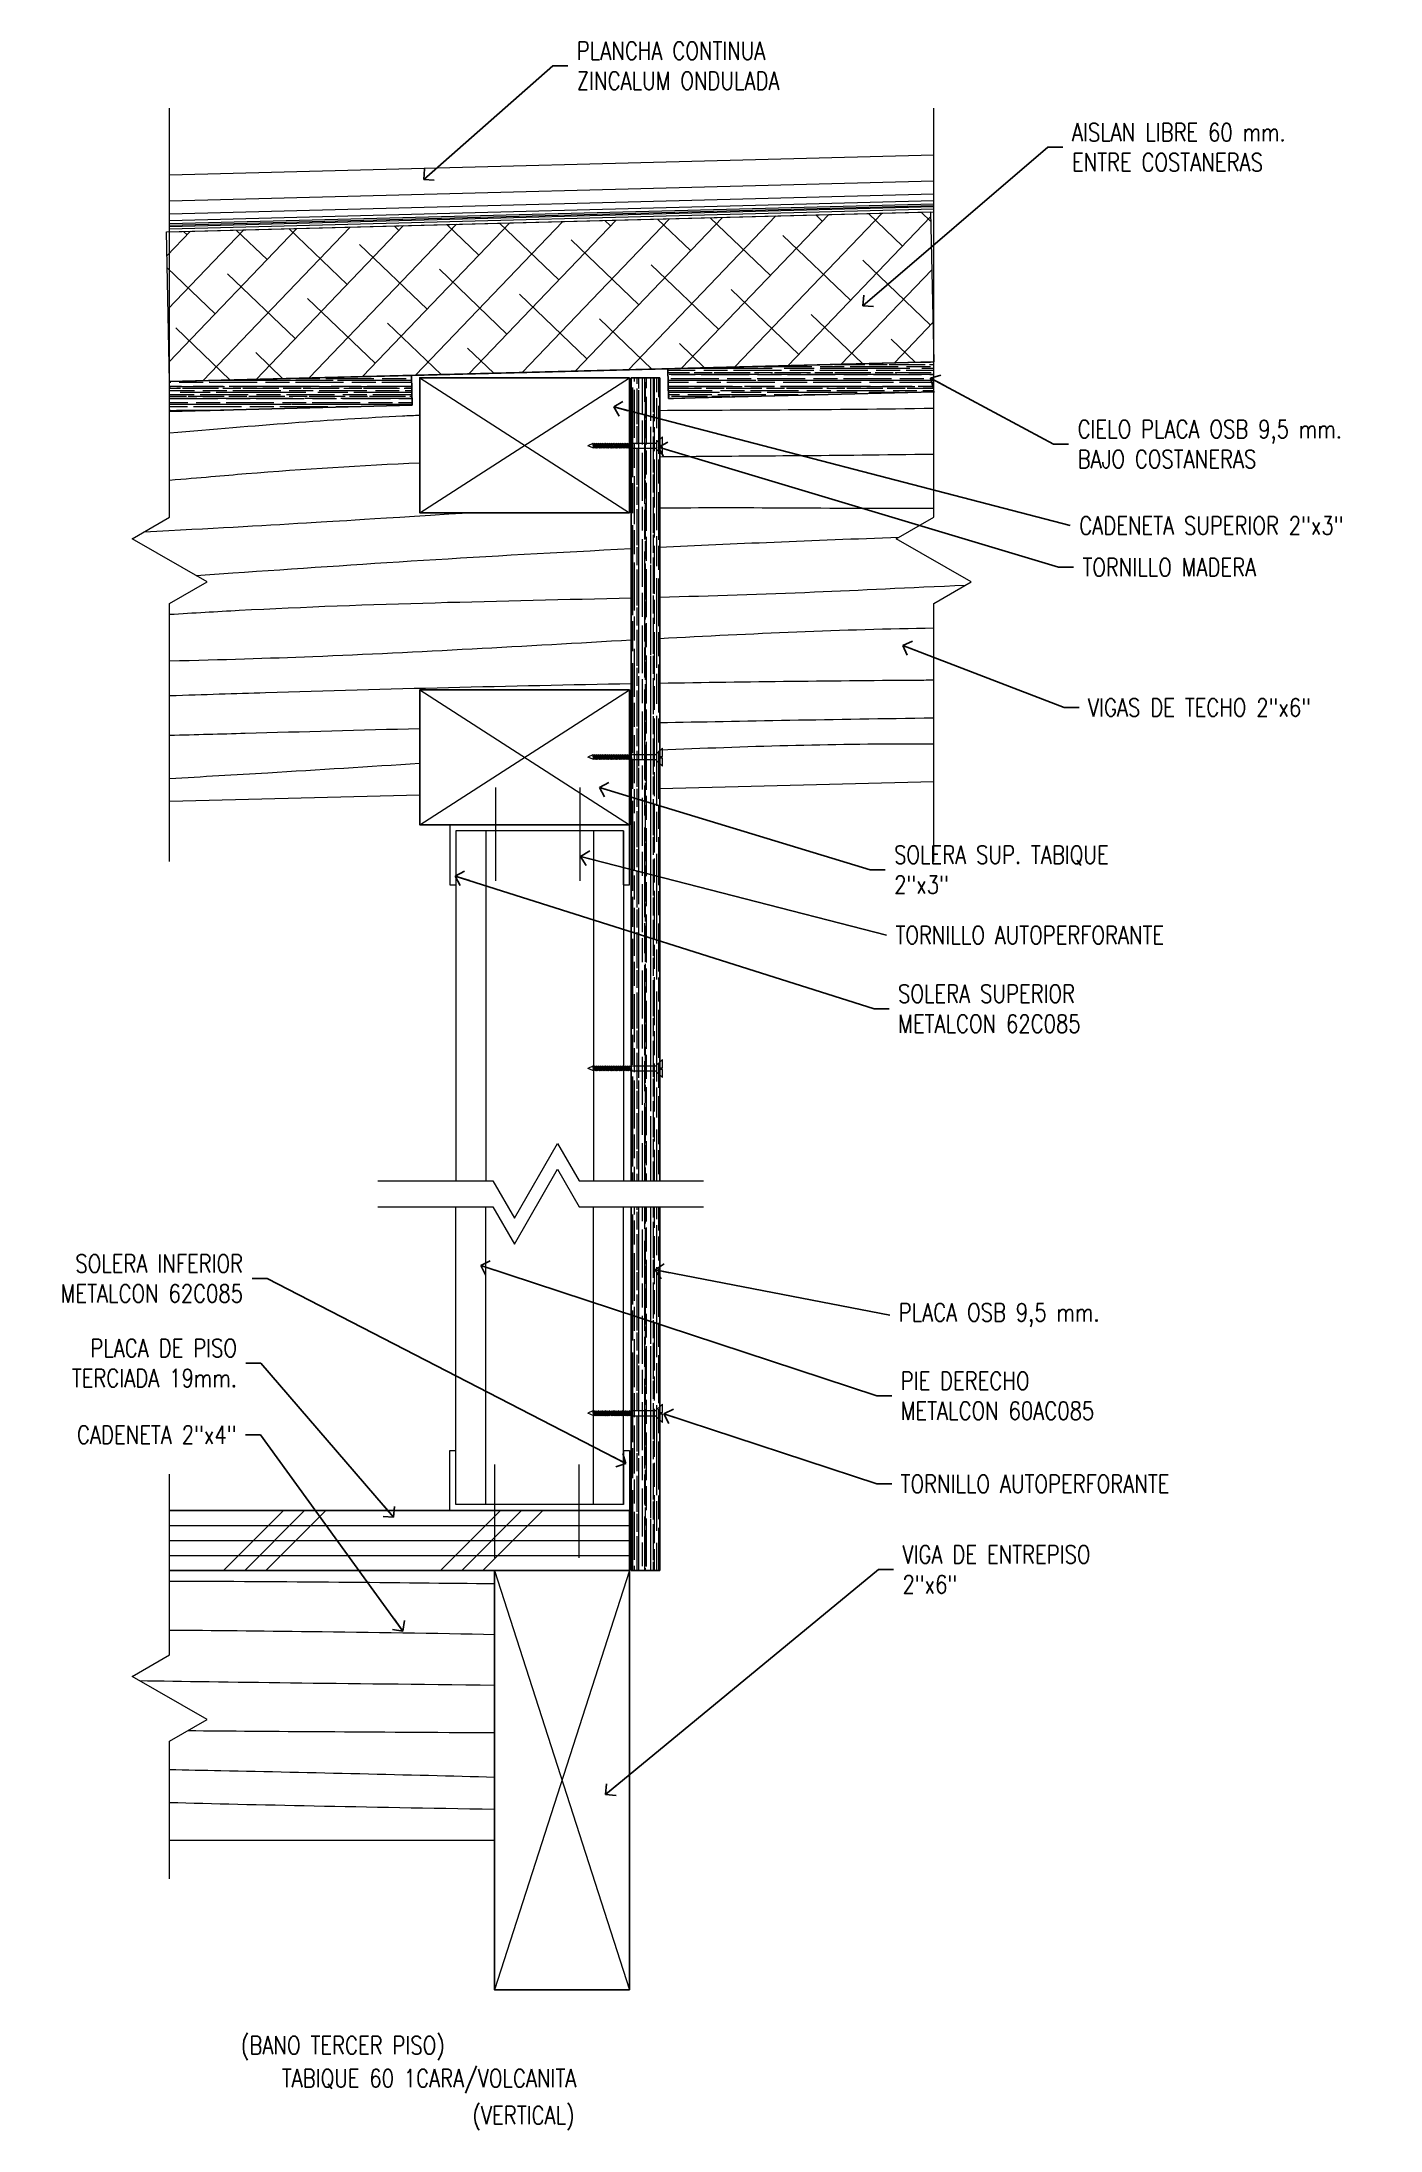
# Model space of a CAD drawing. Header units: metres. Extents: x -40 to 265, y 63 to 163.
# Drawn here: x -37.061 to -36.614, y 74.459 to 75.156 of the extents above; entities that cross this region are included whole.
import ezdxf

# ---------------------------------------------------------------- set-up
doc = ezdxf.new("R2010")
doc.units = ezdxf.units.M
doc.header["$LTSCALE"] = 5
doc.header["$MEASUREMENT"] = 0
doc.linetypes.add('CENTER', pattern=[2, 1.25, -0.25, 0.25, -0.25])
doc.layers.get('0').update_dxf_attribs({"color": 30})
for name, color, linetype, lineweight in [('A-ANNO-DIMS', 3, 'Continuous', 18), ('A-ANNO-SYMB', 3, 'Continuous', 18), ('A-ANNO-TEXT', 3, 'Continuous', 18), ('A-DETL-MBND', 3, 'Continuous', 18), ('A-DETL-MCUT', 4, 'Continuous', 25), ('A-DETL-PATT', 8, 'Continuous', 18)]:
    doc.layers.add(name, color=color, linetype=linetype, lineweight=lineweight)
doc.styles.add('E-ROMANS', font='romans.shx', dxfattribs={"width": 0.8})
doc.dimstyles.new('E-0001_ARW_18', dxfattribs={"dimscale": 0.001, "dimtxt": 1.8, "dimasz": 1.8, "dimexe": 0.9, "dimexo": 0.6, "dimgap": 0.9, "dimtad": 0, "dimdec": 0, "dimlfac": 1000, "dimzin": 0, "dimdsep": 46, "dimtxsty": 'E-ROMANS', "dimblk": 'OPEN90', "dimcen": 0.9, "dimclrd": 256, "dimclre": 256, "dimclrt": 256, "dimadec": 0, "dimazin": 0, "dimtfac": 1, "dimtdec": 0, "dimtmove": 1, "dimatfit": 3, "dimldrblk": 'OPEN90', "dimfxl": 1, "dimtfill": 1, "dimtolj": 1, "dimtzin": 0, "dimarcsym": 0})
pattern_1 = [(90, (0.5942899, 8.9333918), (-0.002, 0.0044), [0.03, -0.004, 0.01, -0.002]), (90, (0.59329, 8.9360518), (-0.00266, -0.002), [0.006, -0.00066, 0.012, -0.0015]), (90, (0.5925899, 8.9343918), (-0.00134, 0.0104), [0.016, -0.0028, 0.008, -0.002])]
pattern_2 = [(0, (0, 8.9333918), (0.0044, 0.002), [0.03, -0.004, 0.01, -0.002]), (0, (0.00266, 8.9343918), (-0.002, 0.00266), [0.006, -0.00066, 0.012, -0.0015]), (0, (0.001, 8.9350918), (0.0104, 0.00134), [0.016, -0.0028, 0.008, -0.002])]

msp = doc.modelspace()

# ---------------------------------------------------------------- texts
at = {"layer": 'A-ANNO-TEXT', "char_height": 0.006, "style": 'E-ROMANS'}
for s, insert, attachment_point in [('PLANCHA CONTINUA\\PZINCALUM ONDULADA', (-36.882374, 75.148334), 4), ('AISLAN LIBRE 60 mm.\\PENTRE COSTANERAS', (-36.717129, 75.121123), 4), ('CIELO PLACA OSB 9,5 mm.\\PBAJO COSTANERAS', (-36.715227, 75.022078), 4), ('CADENETA SUPERIOR 2"x3"', (-36.714674, 74.994899), 4), ('TORNILLO MADERA', (-36.713603, 74.98098), 4), ('VIGAS DE TECHO 2"x6"', (-36.711749, 74.93419), 4), ('SOLERA SUP. TABIQUE\\P2"x3"', (-36.776458, 74.880068), 4), ('TORNILLO AUTOPERFORANTE', (-36.776008, 74.858239), 4), ('SOLERA SUPERIOR \\PMETALCON 62C085', (-36.775129, 74.833666), 4), ('SOLERA INFERIOR\\PMETALCON 62C085', (-36.993792, 74.743637), 6), ('PLACA OSB 9,5 mm.', (-36.774935, 74.731425), 4), ('PLACA DE PISO\\PTERCIADA 19mm.', (-36.995819, 74.715434), 6), ('PIE DERECHO \\PMETALCON 60AC085', (-36.774279, 74.704505), 4), ('CADENETA 2"x4"', (-36.995943, 74.691509), 6), ('TORNILLO AUTOPERFORANTE', (-36.774279, 74.675105), 4), ('VIGA DE ENTREPISO\\P2"x6"', (-36.773675, 74.646556), 4), ('(BANO TERCER PISO)', (-36.926435, 74.48677), 6), ('TABIQUE 60 1CARA/VOLCANITA', (-36.882526, 74.475777), 6), ('(VERTICAL)', (-36.883093, 74.463425), 6)]:
    msp.add_mtext(s, dxfattribs=dict(at, insert=insert, attachment_point=attachment_point))

# ---------------------------------------------------------------- blocks, each defined once
blk = doc.blocks.new('_Open90')
at = {"color": 0, "linetype": 'ByBlock', "lineweight": -2}
for p, q in [((0, 0), (-1, 0)), ((-0.5, 0.5), (0, 0)), ((0, 0), (-0.5, -0.5))]:
    blk.add_line(p, q, dxfattribs=at)

# ---------------------------------------------------------------- hatches: boundary and pattern name
at = {"layer": 'A-DETL-PATT'}
h = msp.add_hatch(dxfattribs=at)
h.set_pattern_fill('ANSI38', color=256, scale=0.1, angle=1.213731, style=0)
h.set_pattern_definition([(46.21373, (0, 8.933392), (-0.009024076, 0.0086496273), []), (136.21373, (0, 8.933392), (-0.0266977793, 0.0082751786), [0.03125, -0.01875])])
h.paths.add_polyline_path([(-37.019372, 75.092916), (-36.764316, 75.099547), (-36.763257, 75.049558), (-37.018313, 75.042927)])
h = msp.add_hatch(dxfattribs=at)
h.set_pattern_fill('AR-RROOF', color=256, scale=0.002, style=0)
h.set_pattern_definition(pattern_2)
h.paths.add_polyline_path([(-37.018313, 75.042927), (-37.018313, 75.032924), (-36.937362, 75.035028), (-36.937622, 75.045025)])
h = msp.add_hatch(dxfattribs=at)
h.set_pattern_fill('AR-RROOF', color=256, scale=0.002, angle=90, style=0)
h.set_pattern_definition(pattern_1)
h.paths.add_polyline_path([(-36.864194, 74.776248), (-36.854694, 74.776248), (-36.854694, 75.044246), (-36.864194, 75.044246)])
h = msp.add_hatch(dxfattribs=at)
h.set_pattern_fill('AR-RROOF', color=256, scale=0.002, style=0)
h.set_pattern_definition(pattern_2)
h.paths.add_polyline_path([(-36.763257, 75.039555), (-36.763257, 75.049558), (-36.851999, 75.047251), (-36.851739, 75.037254)])
h = msp.add_hatch(dxfattribs=at)
h.set_pattern_fill('AR-RROOF', color=256, scale=0.002, angle=90, style=0)
h.set_pattern_definition(pattern_1)
h.paths.add_polyline_path([(-36.854694, 74.767607), (-36.864194, 74.767607), (-36.864194, 74.646242), (-36.854694, 74.646242)])

# ---------------------------------------------------------------- linework, layer by layer
at = {"layer": 'A-ANNO-DIMS'}
msp.add_lwpolyline([(-37.019372, 75.092916), (-36.764316, 75.099547), (-36.763257, 75.049558), (-37.018313, 75.042927)], close=True, dxfattribs=at)
at = {"layer": 'A-ANNO-SYMB'}
for p, q in [((-37.018313, 74.997732), (-37.018313, 75.134177)), ((-36.763257, 74.997732), (-36.763257, 75.134177)), ((-36.93481, 75.044198), (-36.86481, 74.999198)), ((-36.93481, 74.999198), (-36.86481, 75.044198)), ((-37.030813, 74.990515), (-37.018313, 74.997732)), ((-36.775757, 74.990515), (-36.763257, 74.997732)), ((-37.005813, 74.976081), (-37.030813, 74.990515)), ((-36.750757, 74.976081), (-36.775757, 74.990515)), ((-37.018313, 74.968864), (-37.005813, 74.976081)), ((-36.763257, 74.968864), (-36.750757, 74.976081)), ((-37.018313, 74.882777), (-37.018313, 74.968864)), ((-36.763257, 74.882777), (-36.763257, 74.968864)), ((-36.93481, 74.895047), (-36.86481, 74.940047)), ((-36.93481, 74.940047), (-36.86481, 74.895047)), ((-36.903231, 74.763748), (-36.888798, 74.788748)), ((-36.888798, 74.788748), (-36.881581, 74.776248)), ((-36.903231, 74.755107), (-36.888798, 74.780107)), ((-36.888798, 74.780107), (-36.881581, 74.767607)), ((-36.94878, 74.776248), (-36.910448, 74.776248)), ((-36.910448, 74.776248), (-36.903231, 74.763748)), ((-36.881581, 74.776248), (-36.840058, 74.776248)), ((-36.94878, 74.767607), (-36.910448, 74.767607)), ((-36.910448, 74.767607), (-36.903231, 74.755107)), ((-36.881581, 74.767607), (-36.840058, 74.767607)), ((-37.018313, 74.618091), (-37.018313, 74.678299)), ((-36.86481, 74.646242), (-36.90981, 74.506242)), ((-36.90981, 74.646242), (-36.86481, 74.506242)), ((-37.030813, 74.610874), (-37.018313, 74.618091)), ((-37.005813, 74.596441), (-37.030813, 74.610874)), ((-37.018313, 74.589224), (-37.005813, 74.596441)), ((-37.018313, 74.543279), (-37.018313, 74.589224))]:
    msp.add_line(p, q, dxfattribs=at)
at = {"layer": 'A-DETL-MBND'}
for p, q in [((-37.018313, 75.11195), (-36.763257, 75.118582)), ((-37.018313, 75.103264), (-36.763257, 75.109896)), ((-37.018386, 75.096748), (-36.763257, 75.103381)), ((-37.018358, 75.095663), (-36.763257, 75.102295)), ((-37.018344, 75.09512), (-36.763257, 75.101753)), ((-37.018334, 75.094744), (-36.763257, 75.101376)), ((-37.018313, 75.098921), (-36.763257, 75.105553)), ((-37.018313, 75.093944), (-36.763257, 75.100576)), ((-37.018313, 75.092944), (-36.763257, 75.099575)), ((-36.937622, 75.045025), (-36.851999, 75.047251)), ((-37.018313, 74.90288), (-36.93481, 74.905051)), ((-36.854694, 74.907134), (-36.763257, 74.909511)), ((-36.86481, 74.895047), (-36.92481, 74.895047)), ((-36.92481, 74.895047), (-36.92481, 74.875047)), ((-36.92281, 74.893047), (-36.92281, 74.776248)), ((-36.86681, 74.893047), (-36.92281, 74.893047)), ((-36.92281, 74.893047), (-36.92281, 74.875047)), ((-36.91281, 74.893047), (-36.91281, 74.776248)), ((-36.87681, 74.893047), (-36.87681, 74.776248)), ((-36.86681, 74.893047), (-36.86681, 74.776248)), ((-36.86681, 74.875047), (-36.86681, 74.893047)), ((-36.86481, 74.875047), (-36.86481, 74.895047)), ((-36.92481, 74.875047), (-36.92281, 74.875047)), ((-36.86681, 74.875047), (-36.86481, 74.875047)), ((-36.92281, 74.668242), (-36.92281, 74.767607)), ((-36.91281, 74.668242), (-36.91281, 74.767607)), ((-36.87681, 74.668242), (-36.87681, 74.767607)), ((-36.86681, 74.668242), (-36.86681, 74.767607)), ((-36.92481, 74.686242), (-36.92281, 74.686242)), ((-36.92481, 74.666242), (-36.92481, 74.686242)), ((-36.92281, 74.668242), (-36.92281, 74.686242)), ((-36.86681, 74.686242), (-36.86481, 74.686242)), ((-36.86681, 74.686242), (-36.86681, 74.668242)), ((-36.86481, 74.686242), (-36.86481, 74.666242)), ((-36.86681, 74.668242), (-36.92281, 74.668242)), ((-37.018313, 74.661242), (-36.86481, 74.661242)), ((-37.000323, 74.646242), (-36.980323, 74.666242)), ((-36.993252, 74.646242), (-36.973252, 74.666242)), ((-36.986181, 74.646242), (-36.966181, 74.666242)), ((-36.927874, 74.646242), (-36.907874, 74.666242)), ((-36.86481, 74.666242), (-36.92481, 74.666242)), ((-36.920803, 74.646242), (-36.900803, 74.666242)), ((-36.913732, 74.646242), (-36.893732, 74.666242)), ((-37.018313, 74.656242), (-36.86481, 74.656242)), ((-37.018313, 74.651242), (-36.86481, 74.651242)), ((-37.018313, 74.556242), (-36.90981, 74.556242))]:
    msp.add_line(p, q, dxfattribs=at)
at = {"layer": 'A-DETL-MBND', "linetype": 'CENTER'}
for p, q in [((-36.909419, 74.876322), (-36.909419, 74.907472)), ((-36.881278, 74.876322), (-36.881278, 74.907472)), ((-36.909849, 74.681581), (-36.909849, 74.650431)), ((-36.881708, 74.681581), (-36.881708, 74.650431))]:
    msp.add_line(p, q, dxfattribs=at)
at = {"layer": 'A-DETL-MBND'}
for points in [[(-36.863891, 75.020674), (-36.856108, 75.020674), (-36.85373, 75.018452), (-36.85373, 75.02121), (-36.854832, 75.02121), (-36.854832, 75.021775), (-36.85373, 75.021775), (-36.85373, 75.024533), (-36.856095, 75.022322), (-36.864276, 75.022322)], [(-36.877058, 75.022322), (-36.87873, 75.021492)], [(-36.876673, 75.020674), (-36.87873, 75.021492)], [(-36.876673, 75.020674), (-36.877058, 75.022322)], [(-36.876557, 75.021896), (-36.877058, 75.022322)], [(-36.876673, 75.020674), (-36.876369, 75.021089)], [(-36.875948, 75.021896), (-36.876449, 75.022322), (-36.876557, 75.021896)], [(-36.876369, 75.021089), (-36.876557, 75.021896)], [(-36.876064, 75.020674), (-36.876449, 75.022322)], [(-36.876064, 75.020674), (-36.876369, 75.021089)], [(-36.876064, 75.020674), (-36.87576, 75.021089)], [(-36.87534, 75.021896), (-36.875841, 75.022322), (-36.875948, 75.021896)], [(-36.87576, 75.021089), (-36.875948, 75.021896)], [(-36.875456, 75.020674), (-36.875841, 75.022322)], [(-36.875456, 75.020674), (-36.87576, 75.021089)], [(-36.875456, 75.020674), (-36.875151, 75.021089)], [(-36.874731, 75.021896), (-36.875232, 75.022322), (-36.87534, 75.021896)], [(-36.875151, 75.021089), (-36.87534, 75.021896)], [(-36.874847, 75.020674), (-36.875232, 75.022322)], [(-36.874847, 75.020674), (-36.875151, 75.021089)], [(-36.874847, 75.020674), (-36.874543, 75.021089)], [(-36.874122, 75.021896), (-36.874623, 75.022322), (-36.874731, 75.021896)], [(-36.874543, 75.021089), (-36.874731, 75.021896)], [(-36.874238, 75.020674), (-36.874623, 75.022322)], [(-36.874238, 75.020674), (-36.874543, 75.021089)], [(-36.874238, 75.020674), (-36.873934, 75.021089)], [(-36.873514, 75.021896), (-36.874015, 75.022322), (-36.874122, 75.021896)], [(-36.873934, 75.021089), (-36.874122, 75.021896)], [(-36.87363, 75.020674), (-36.874015, 75.022322)], [(-36.87363, 75.020674), (-36.873934, 75.021089)], [(-36.87363, 75.020674), (-36.873325, 75.021089)], [(-36.872905, 75.021896), (-36.873406, 75.022322), (-36.873514, 75.021896)], [(-36.873325, 75.021089), (-36.873514, 75.021896)], [(-36.872736, 75.021062), (-36.873021, 75.020674), (-36.873406, 75.022322)], [(-36.873021, 75.020674), (-36.873406, 75.022322)], [(-36.873021, 75.020674), (-36.873325, 75.021089)], [(-36.873021, 75.020674), (-36.873325, 75.021089)], [(-36.873021, 75.020674), (-36.872717, 75.021089)], [(-36.872296, 75.021896), (-36.872797, 75.022322), (-36.872905, 75.021896)], [(-36.872736, 75.02227), (-36.872797, 75.022322), (-36.872905, 75.021896)], [(-36.872736, 75.021173), (-36.872905, 75.021896)], [(-36.872717, 75.021089), (-36.872905, 75.021896)], [(-36.872412, 75.020674), (-36.872797, 75.022322)], [(-36.872797, 75.022322), (-36.872736, 75.02206)], [(-36.872412, 75.020674), (-36.872717, 75.021089)], [(-36.872412, 75.020674), (-36.872108, 75.021089)], [(-36.871688, 75.021896), (-36.872189, 75.022322), (-36.872296, 75.021896)], [(-36.872108, 75.021089), (-36.872296, 75.021896)], [(-36.871804, 75.020674), (-36.872189, 75.022322)], [(-36.871804, 75.020674), (-36.872108, 75.021089)], [(-36.871804, 75.020674), (-36.871499, 75.021089)], [(-36.871079, 75.021896), (-36.87158, 75.022322), (-36.871688, 75.021896)], [(-36.871499, 75.021089), (-36.871688, 75.021896)], [(-36.870971, 75.022322), (-36.870586, 75.020674), (-36.870891, 75.021089), (-36.871195, 75.020674), (-36.87158, 75.022322)], [(-36.871195, 75.020674), (-36.871499, 75.021089)], [(-36.87047, 75.021896), (-36.870971, 75.022322), (-36.871079, 75.021896)], [(-36.870891, 75.021089), (-36.871079, 75.021896)], [(-36.870586, 75.020674), (-36.870282, 75.021089)], [(-36.869862, 75.021896), (-36.870363, 75.022322), (-36.87047, 75.021896)], [(-36.870282, 75.021089), (-36.87047, 75.021896)], [(-36.869978, 75.020674), (-36.870363, 75.022322)], [(-36.869978, 75.020674), (-36.870282, 75.021089)], [(-36.869978, 75.020674), (-36.869673, 75.021089)], [(-36.869253, 75.021896), (-36.869754, 75.022322), (-36.869862, 75.021896)], [(-36.869673, 75.021089), (-36.869862, 75.021896)], [(-36.869369, 75.020674), (-36.869754, 75.022322)], [(-36.869369, 75.020674), (-36.869673, 75.021089)], [(-36.869369, 75.020674), (-36.869065, 75.021089)], [(-36.868644, 75.021896), (-36.869145, 75.022322), (-36.869253, 75.021896)], [(-36.869065, 75.021089), (-36.869253, 75.021896)], [(-36.86876, 75.020674), (-36.869145, 75.022322)], [(-36.86876, 75.020674), (-36.869065, 75.021089)], [(-36.86876, 75.020674), (-36.868456, 75.021089)], [(-36.868036, 75.021896), (-36.868537, 75.022322), (-36.868644, 75.021896)], [(-36.868456, 75.021089), (-36.868644, 75.021896)], [(-36.868152, 75.020674), (-36.868537, 75.022322)], [(-36.868152, 75.020674), (-36.868456, 75.021089)], [(-36.868152, 75.020674), (-36.867847, 75.021089)], [(-36.867427, 75.021896), (-36.867928, 75.022322), (-36.868036, 75.021896)], [(-36.867847, 75.021089), (-36.868036, 75.021896)], [(-36.867543, 75.020674), (-36.867928, 75.022322)], [(-36.867543, 75.020674), (-36.867847, 75.021089)], [(-36.867543, 75.020674), (-36.867239, 75.021089)], [(-36.866818, 75.021896), (-36.867319, 75.022322), (-36.867427, 75.021896)], [(-36.867239, 75.021089), (-36.867427, 75.021896)], [(-36.866934, 75.020674), (-36.867319, 75.022322)], [(-36.866934, 75.020674), (-36.867239, 75.021089)], [(-36.866934, 75.020674), (-36.86663, 75.021089)], [(-36.86621, 75.021896), (-36.866711, 75.022322), (-36.866818, 75.021896)], [(-36.86663, 75.021089), (-36.866818, 75.021896)], [(-36.866326, 75.020674), (-36.866711, 75.022322)], [(-36.866326, 75.020674), (-36.86663, 75.021089)], [(-36.866326, 75.020674), (-36.866021, 75.021089)], [(-36.865601, 75.021896), (-36.866102, 75.022322), (-36.86621, 75.021896)], [(-36.866021, 75.021089), (-36.86621, 75.021896)], [(-36.865717, 75.020674), (-36.866102, 75.022322)], [(-36.865717, 75.020674), (-36.866021, 75.021089)], [(-36.865717, 75.020674), (-36.865413, 75.021089)], [(-36.864993, 75.021896), (-36.865493, 75.022322), (-36.865601, 75.021896)], [(-36.865413, 75.021089), (-36.865601, 75.021896)], [(-36.865108, 75.020674), (-36.865493, 75.022322)], [(-36.865108, 75.020674), (-36.865413, 75.021089)], [(-36.865108, 75.020674), (-36.864804, 75.021089)], [(-36.864384, 75.021896), (-36.864885, 75.022322), (-36.864993, 75.021896)], [(-36.864804, 75.021089), (-36.864993, 75.021896)], [(-36.864276, 75.022322), (-36.864384, 75.021896), (-36.864195, 75.021089), (-36.8645, 75.020674), (-36.864885, 75.022322)], [(-36.8645, 75.020674), (-36.864804, 75.021089)], [(-36.863891, 75.020674), (-36.864276, 75.022322)], [(-36.863891, 75.020674), (-36.864195, 75.021089)], [(-36.877058, 74.918429), (-36.87873, 74.9176)], [(-36.876673, 74.916782), (-36.877058, 74.918429)], [(-36.876557, 74.918003), (-36.877058, 74.918429)], [(-36.875948, 74.918003), (-36.876449, 74.918429), (-36.876557, 74.918003)], [(-36.876369, 74.917196), (-36.876557, 74.918003)], [(-36.876064, 74.916782), (-36.876449, 74.918429)], [(-36.87534, 74.918003), (-36.875841, 74.918429), (-36.875948, 74.918003)], [(-36.87576, 74.917196), (-36.875948, 74.918003)], [(-36.875456, 74.916782), (-36.875841, 74.918429)], [(-36.874731, 74.918003), (-36.875232, 74.918429), (-36.87534, 74.918003)], [(-36.875151, 74.917196), (-36.87534, 74.918003)], [(-36.874847, 74.916782), (-36.875232, 74.918429)], [(-36.874122, 74.918003), (-36.874623, 74.918429), (-36.874731, 74.918003)], [(-36.874543, 74.917196), (-36.874731, 74.918003)], [(-36.874238, 74.916782), (-36.874623, 74.918429)], [(-36.873514, 74.918003), (-36.874015, 74.918429), (-36.874122, 74.918003)], [(-36.873934, 74.917196), (-36.874122, 74.918003)], [(-36.87363, 74.916782), (-36.874015, 74.918429)], [(-36.872905, 74.918003), (-36.873406, 74.918429), (-36.873514, 74.918003)], [(-36.873325, 74.917196), (-36.873514, 74.918003)], [(-36.872736, 74.91717), (-36.873021, 74.916782), (-36.873406, 74.918429)], [(-36.873021, 74.916782), (-36.873406, 74.918429)], [(-36.872296, 74.918003), (-36.872797, 74.918429), (-36.872905, 74.918003)], [(-36.872736, 74.918377), (-36.872797, 74.918429), (-36.872905, 74.918003)], [(-36.872736, 74.91728), (-36.872905, 74.918003)], [(-36.872717, 74.917196), (-36.872905, 74.918003)], [(-36.872412, 74.916782), (-36.872797, 74.918429)], [(-36.872797, 74.918429), (-36.872736, 74.918168)], [(-36.871688, 74.918003), (-36.872189, 74.918429), (-36.872296, 74.918003)], [(-36.872108, 74.917196), (-36.872296, 74.918003)], [(-36.871804, 74.916782), (-36.872189, 74.918429)], [(-36.871079, 74.918003), (-36.87158, 74.918429), (-36.871688, 74.918003)], [(-36.871499, 74.917196), (-36.871688, 74.918003)], [(-36.870971, 74.918429), (-36.870586, 74.916782), (-36.870891, 74.917196), (-36.871195, 74.916782), (-36.87158, 74.918429)], [(-36.87047, 74.918003), (-36.870971, 74.918429), (-36.871079, 74.918003)], [(-36.870891, 74.917196), (-36.871079, 74.918003)], [(-36.869862, 74.918003), (-36.870363, 74.918429), (-36.87047, 74.918003)], [(-36.870282, 74.917196), (-36.87047, 74.918003)], [(-36.869978, 74.916782), (-36.870363, 74.918429)], [(-36.869253, 74.918003), (-36.869754, 74.918429), (-36.869862, 74.918003)], [(-36.869673, 74.917196), (-36.869862, 74.918003)], [(-36.869369, 74.916782), (-36.869754, 74.918429)], [(-36.868644, 74.918003), (-36.869145, 74.918429), (-36.869253, 74.918003)], [(-36.869065, 74.917196), (-36.869253, 74.918003)], [(-36.86876, 74.916782), (-36.869145, 74.918429)], [(-36.868036, 74.918003), (-36.868537, 74.918429), (-36.868644, 74.918003)], [(-36.868456, 74.917196), (-36.868644, 74.918003)], [(-36.868152, 74.916782), (-36.868537, 74.918429)], [(-36.867427, 74.918003), (-36.867928, 74.918429), (-36.868036, 74.918003)], [(-36.867847, 74.917196), (-36.868036, 74.918003)], [(-36.867543, 74.916782), (-36.867928, 74.918429)], [(-36.866818, 74.918003), (-36.867319, 74.918429), (-36.867427, 74.918003)], [(-36.867239, 74.917196), (-36.867427, 74.918003)], [(-36.866934, 74.916782), (-36.867319, 74.918429)], [(-36.86621, 74.918003), (-36.866711, 74.918429), (-36.866818, 74.918003)], [(-36.86663, 74.917196), (-36.866818, 74.918003)], [(-36.866326, 74.916782), (-36.866711, 74.918429)], [(-36.865601, 74.918003), (-36.866102, 74.918429), (-36.86621, 74.918003)], [(-36.866021, 74.917196), (-36.86621, 74.918003)], [(-36.865717, 74.916782), (-36.866102, 74.918429)], [(-36.864993, 74.918003), (-36.865493, 74.918429), (-36.865601, 74.918003)], [(-36.865413, 74.917196), (-36.865601, 74.918003)], [(-36.865108, 74.916782), (-36.865493, 74.918429)], [(-36.864384, 74.918003), (-36.864885, 74.918429), (-36.864993, 74.918003)], [(-36.864804, 74.917196), (-36.864993, 74.918003)], [(-36.864276, 74.918429), (-36.864384, 74.918003), (-36.864195, 74.917196), (-36.8645, 74.916782), (-36.864885, 74.918429)], [(-36.863891, 74.916782), (-36.856108, 74.916782), (-36.85373, 74.914559), (-36.85373, 74.917317), (-36.854832, 74.917317), (-36.854832, 74.917882), (-36.85373, 74.917882), (-36.85373, 74.92064), (-36.856095, 74.918429), (-36.864276, 74.918429)], [(-36.863891, 74.916782), (-36.864276, 74.918429)], [(-36.876673, 74.916782), (-36.87873, 74.9176)], [(-36.876673, 74.916782), (-36.876369, 74.917196)], [(-36.876064, 74.916782), (-36.876369, 74.917196)], [(-36.876064, 74.916782), (-36.87576, 74.917196)], [(-36.875456, 74.916782), (-36.87576, 74.917196)], [(-36.875456, 74.916782), (-36.875151, 74.917196)], [(-36.874847, 74.916782), (-36.875151, 74.917196)], [(-36.874847, 74.916782), (-36.874543, 74.917196)], [(-36.874238, 74.916782), (-36.874543, 74.917196)], [(-36.874238, 74.916782), (-36.873934, 74.917196)], [(-36.87363, 74.916782), (-36.873934, 74.917196)], [(-36.87363, 74.916782), (-36.873325, 74.917196)], [(-36.873021, 74.916782), (-36.873325, 74.917196)], [(-36.873021, 74.916782), (-36.873325, 74.917196)], [(-36.873021, 74.916782), (-36.872717, 74.917196)], [(-36.872412, 74.916782), (-36.872717, 74.917196)], [(-36.872412, 74.916782), (-36.872108, 74.917196)], [(-36.871804, 74.916782), (-36.872108, 74.917196)], [(-36.871804, 74.916782), (-36.871499, 74.917196)], [(-36.871195, 74.916782), (-36.871499, 74.917196)], [(-36.870586, 74.916782), (-36.870282, 74.917196)], [(-36.869978, 74.916782), (-36.870282, 74.917196)], [(-36.869978, 74.916782), (-36.869673, 74.917196)], [(-36.869369, 74.916782), (-36.869673, 74.917196)], [(-36.869369, 74.916782), (-36.869065, 74.917196)], [(-36.86876, 74.916782), (-36.869065, 74.917196)], [(-36.86876, 74.916782), (-36.868456, 74.917196)], [(-36.868152, 74.916782), (-36.868456, 74.917196)], [(-36.868152, 74.916782), (-36.867847, 74.917196)], [(-36.867543, 74.916782), (-36.867847, 74.917196)], [(-36.867543, 74.916782), (-36.867239, 74.917196)], [(-36.866934, 74.916782), (-36.867239, 74.917196)], [(-36.866934, 74.916782), (-36.86663, 74.917196)], [(-36.866326, 74.916782), (-36.86663, 74.917196)], [(-36.866326, 74.916782), (-36.866021, 74.917196)], [(-36.865717, 74.916782), (-36.866021, 74.917196)], [(-36.865717, 74.916782), (-36.865413, 74.917196)], [(-36.865108, 74.916782), (-36.865413, 74.917196)], [(-36.865108, 74.916782), (-36.864804, 74.917196)], [(-36.8645, 74.916782), (-36.864804, 74.917196)], [(-36.863891, 74.916782), (-36.864195, 74.917196)], [(-36.877058, 74.814537), (-36.87873, 74.813707)], [(-36.876673, 74.812889), (-36.87873, 74.813707)], [(-36.876673, 74.812889), (-36.877058, 74.814537)], [(-36.876557, 74.81411), (-36.877058, 74.814537)], [(-36.876673, 74.812889), (-36.876369, 74.813304)], [(-36.875948, 74.81411), (-36.876449, 74.814537), (-36.876557, 74.81411)], [(-36.876369, 74.813304), (-36.876557, 74.81411)], [(-36.876064, 74.812889), (-36.876449, 74.814537)], [(-36.876064, 74.812889), (-36.876369, 74.813304)], [(-36.876064, 74.812889), (-36.87576, 74.813304)], [(-36.87534, 74.81411), (-36.875841, 74.814537), (-36.875948, 74.81411)], [(-36.87576, 74.813304), (-36.875948, 74.81411)], [(-36.875456, 74.812889), (-36.875841, 74.814537)], [(-36.875456, 74.812889), (-36.87576, 74.813304)], [(-36.875456, 74.812889), (-36.875151, 74.813304)], [(-36.874731, 74.81411), (-36.875232, 74.814537), (-36.87534, 74.81411)], [(-36.875151, 74.813304), (-36.87534, 74.81411)], [(-36.874847, 74.812889), (-36.875232, 74.814537)], [(-36.874847, 74.812889), (-36.875151, 74.813304)], [(-36.874847, 74.812889), (-36.874543, 74.813304)], [(-36.874122, 74.81411), (-36.874623, 74.814537), (-36.874731, 74.81411)], [(-36.874543, 74.813304), (-36.874731, 74.81411)], [(-36.874238, 74.812889), (-36.874623, 74.814537)], [(-36.874238, 74.812889), (-36.874543, 74.813304)], [(-36.874238, 74.812889), (-36.873934, 74.813304)], [(-36.873514, 74.81411), (-36.874015, 74.814537), (-36.874122, 74.81411)], [(-36.873934, 74.813304), (-36.874122, 74.81411)], [(-36.87363, 74.812889), (-36.874015, 74.814537)], [(-36.87363, 74.812889), (-36.873934, 74.813304)], [(-36.87363, 74.812889), (-36.873325, 74.813304)], [(-36.872905, 74.81411), (-36.873406, 74.814537), (-36.873514, 74.81411)], [(-36.873325, 74.813304), (-36.873514, 74.81411)], [(-36.872736, 74.813277), (-36.873021, 74.812889), (-36.873406, 74.814537)], [(-36.873021, 74.812889), (-36.873406, 74.814537)], [(-36.873021, 74.812889), (-36.873325, 74.813304)], [(-36.873021, 74.812889), (-36.873325, 74.813304)], [(-36.873021, 74.812889), (-36.872717, 74.813304)], [(-36.872296, 74.81411), (-36.872797, 74.814537), (-36.872905, 74.81411)], [(-36.872736, 74.814485), (-36.872797, 74.814537), (-36.872905, 74.81411)], [(-36.872736, 74.813388), (-36.872905, 74.81411)], [(-36.872717, 74.813304), (-36.872905, 74.81411)], [(-36.872412, 74.812889), (-36.872797, 74.814537)], [(-36.872797, 74.814537), (-36.872736, 74.814275)], [(-36.872412, 74.812889), (-36.872717, 74.813304)], [(-36.872412, 74.812889), (-36.872108, 74.813304)], [(-36.871688, 74.81411), (-36.872189, 74.814537), (-36.872296, 74.81411)], [(-36.872108, 74.813304), (-36.872296, 74.81411)], [(-36.871804, 74.812889), (-36.872189, 74.814537)], [(-36.871804, 74.812889), (-36.872108, 74.813304)], [(-36.871804, 74.812889), (-36.871499, 74.813304)], [(-36.871079, 74.81411), (-36.87158, 74.814537), (-36.871688, 74.81411)], [(-36.871499, 74.813304), (-36.871688, 74.81411)], [(-36.870971, 74.814537), (-36.870586, 74.812889), (-36.870891, 74.813304), (-36.871195, 74.812889), (-36.87158, 74.814537)], [(-36.871195, 74.812889), (-36.871499, 74.813304)], [(-36.87047, 74.81411), (-36.870971, 74.814537), (-36.871079, 74.81411)], [(-36.870891, 74.813304), (-36.871079, 74.81411)], [(-36.870586, 74.812889), (-36.870282, 74.813304)], [(-36.869862, 74.81411), (-36.870363, 74.814537), (-36.87047, 74.81411)], [(-36.870282, 74.813304), (-36.87047, 74.81411)], [(-36.869978, 74.812889), (-36.870363, 74.814537)], [(-36.869978, 74.812889), (-36.870282, 74.813304)], [(-36.869978, 74.812889), (-36.869673, 74.813304)], [(-36.869253, 74.81411), (-36.869754, 74.814537), (-36.869862, 74.81411)], [(-36.869673, 74.813304), (-36.869862, 74.81411)], [(-36.869369, 74.812889), (-36.869754, 74.814537)], [(-36.869369, 74.812889), (-36.869673, 74.813304)], [(-36.869369, 74.812889), (-36.869065, 74.813304)], [(-36.868644, 74.81411), (-36.869145, 74.814537), (-36.869253, 74.81411)], [(-36.869065, 74.813304), (-36.869253, 74.81411)], [(-36.86876, 74.812889), (-36.869145, 74.814537)], [(-36.86876, 74.812889), (-36.869065, 74.813304)], [(-36.86876, 74.812889), (-36.868456, 74.813304)], [(-36.868036, 74.81411), (-36.868537, 74.814537), (-36.868644, 74.81411)], [(-36.868456, 74.813304), (-36.868644, 74.81411)], [(-36.868152, 74.812889), (-36.868537, 74.814537)], [(-36.868152, 74.812889), (-36.868456, 74.813304)], [(-36.868152, 74.812889), (-36.867847, 74.813304)], [(-36.867427, 74.81411), (-36.867928, 74.814537), (-36.868036, 74.81411)], [(-36.867847, 74.813304), (-36.868036, 74.81411)], [(-36.867543, 74.812889), (-36.867928, 74.814537)], [(-36.867543, 74.812889), (-36.867847, 74.813304)], [(-36.867543, 74.812889), (-36.867239, 74.813304)], [(-36.866818, 74.81411), (-36.867319, 74.814537), (-36.867427, 74.81411)], [(-36.867239, 74.813304), (-36.867427, 74.81411)], [(-36.866934, 74.812889), (-36.867319, 74.814537)], [(-36.866934, 74.812889), (-36.867239, 74.813304)], [(-36.866934, 74.812889), (-36.86663, 74.813304)], [(-36.86621, 74.81411), (-36.866711, 74.814537), (-36.866818, 74.81411)], [(-36.86663, 74.813304), (-36.866818, 74.81411)], [(-36.866326, 74.812889), (-36.866711, 74.814537)], [(-36.866326, 74.812889), (-36.86663, 74.813304)], [(-36.866326, 74.812889), (-36.866021, 74.813304)], [(-36.865601, 74.81411), (-36.866102, 74.814537), (-36.86621, 74.81411)], [(-36.866021, 74.813304), (-36.86621, 74.81411)], [(-36.865717, 74.812889), (-36.866102, 74.814537)], [(-36.865717, 74.812889), (-36.866021, 74.813304)], [(-36.865717, 74.812889), (-36.865413, 74.813304)], [(-36.864993, 74.81411), (-36.865493, 74.814537), (-36.865601, 74.81411)], [(-36.865413, 74.813304), (-36.865601, 74.81411)], [(-36.865108, 74.812889), (-36.865493, 74.814537)], [(-36.865108, 74.812889), (-36.865413, 74.813304)], [(-36.865108, 74.812889), (-36.864804, 74.813304)], [(-36.864384, 74.81411), (-36.864885, 74.814537), (-36.864993, 74.81411)], [(-36.864804, 74.813304), (-36.864993, 74.81411)], [(-36.864276, 74.814537), (-36.864384, 74.81411), (-36.864195, 74.813304), (-36.8645, 74.812889), (-36.864885, 74.814537)], [(-36.8645, 74.812889), (-36.864804, 74.813304)], [(-36.863891, 74.812889), (-36.856108, 74.812889), (-36.85373, 74.810667), (-36.85373, 74.813425), (-36.854832, 74.813425), (-36.854832, 74.813989), (-36.85373, 74.813989), (-36.85373, 74.816747), (-36.856095, 74.814537), (-36.864276, 74.814537)], [(-36.863891, 74.812889), (-36.864276, 74.814537)], [(-36.863891, 74.812889), (-36.864195, 74.813304)], [(-36.877058, 74.699504), (-36.87873, 74.698674)], [(-36.876673, 74.697856), (-36.87873, 74.698674)], [(-36.876673, 74.697856), (-36.877058, 74.699504)], [(-36.876557, 74.699078), (-36.877058, 74.699504)], [(-36.876673, 74.697856), (-36.876369, 74.698271)], [(-36.875948, 74.699078), (-36.876449, 74.699504), (-36.876557, 74.699078)], [(-36.876369, 74.698271), (-36.876557, 74.699078)], [(-36.876064, 74.697856), (-36.876449, 74.699504)], [(-36.876064, 74.697856), (-36.876369, 74.698271)], [(-36.876064, 74.697856), (-36.87576, 74.698271)], [(-36.87534, 74.699078), (-36.875841, 74.699504), (-36.875948, 74.699078)], [(-36.87576, 74.698271), (-36.875948, 74.699078)], [(-36.875456, 74.697856), (-36.875841, 74.699504)], [(-36.875456, 74.697856), (-36.87576, 74.698271)], [(-36.875456, 74.697856), (-36.875151, 74.698271)], [(-36.874731, 74.699078), (-36.875232, 74.699504), (-36.87534, 74.699078)], [(-36.875151, 74.698271), (-36.87534, 74.699078)], [(-36.874847, 74.697856), (-36.875232, 74.699504)], [(-36.874847, 74.697856), (-36.875151, 74.698271)], [(-36.874847, 74.697856), (-36.874543, 74.698271)], [(-36.874122, 74.699078), (-36.874623, 74.699504), (-36.874731, 74.699078)], [(-36.874543, 74.698271), (-36.874731, 74.699078)], [(-36.874238, 74.697856), (-36.874623, 74.699504)], [(-36.874238, 74.697856), (-36.874543, 74.698271)], [(-36.874238, 74.697856), (-36.873934, 74.698271)], [(-36.873514, 74.699078), (-36.874015, 74.699504), (-36.874122, 74.699078)], [(-36.873934, 74.698271), (-36.874122, 74.699078)], [(-36.87363, 74.697856), (-36.874015, 74.699504)], [(-36.87363, 74.697856), (-36.873934, 74.698271)], [(-36.87363, 74.697856), (-36.873325, 74.698271)], [(-36.872905, 74.699078), (-36.873406, 74.699504), (-36.873514, 74.699078)], [(-36.873325, 74.698271), (-36.873514, 74.699078)], [(-36.872736, 74.698244), (-36.873021, 74.697856), (-36.873406, 74.699504)], [(-36.873021, 74.697856), (-36.873406, 74.699504)], [(-36.873021, 74.697856), (-36.873325, 74.698271)], [(-36.873021, 74.697856), (-36.873325, 74.698271)], [(-36.873021, 74.697856), (-36.872717, 74.698271)], [(-36.872296, 74.699078), (-36.872797, 74.699504), (-36.872905, 74.699078)], [(-36.872736, 74.699452), (-36.872797, 74.699504), (-36.872905, 74.699078)], [(-36.872736, 74.698355), (-36.872905, 74.699078)], [(-36.872717, 74.698271), (-36.872905, 74.699078)], [(-36.872412, 74.697856), (-36.872797, 74.699504)], [(-36.872797, 74.699504), (-36.872736, 74.699242)], [(-36.872412, 74.697856), (-36.872717, 74.698271)], [(-36.872412, 74.697856), (-36.872108, 74.698271)], [(-36.871688, 74.699078), (-36.872189, 74.699504), (-36.872296, 74.699078)], [(-36.872108, 74.698271), (-36.872296, 74.699078)], [(-36.871804, 74.697856), (-36.872189, 74.699504)], [(-36.871804, 74.697856), (-36.872108, 74.698271)], [(-36.871804, 74.697856), (-36.871499, 74.698271)], [(-36.871079, 74.699078), (-36.87158, 74.699504), (-36.871688, 74.699078)], [(-36.871499, 74.698271), (-36.871688, 74.699078)], [(-36.870971, 74.699504), (-36.870586, 74.697856), (-36.870891, 74.698271), (-36.871195, 74.697856), (-36.87158, 74.699504)], [(-36.871195, 74.697856), (-36.871499, 74.698271)], [(-36.87047, 74.699078), (-36.870971, 74.699504), (-36.871079, 74.699078)], [(-36.870891, 74.698271), (-36.871079, 74.699078)], [(-36.870586, 74.697856), (-36.870282, 74.698271)], [(-36.869862, 74.699078), (-36.870363, 74.699504), (-36.87047, 74.699078)], [(-36.870282, 74.698271), (-36.87047, 74.699078)], [(-36.869978, 74.697856), (-36.870363, 74.699504)], [(-36.869978, 74.697856), (-36.870282, 74.698271)], [(-36.869978, 74.697856), (-36.869673, 74.698271)], [(-36.869253, 74.699078), (-36.869754, 74.699504), (-36.869862, 74.699078)], [(-36.869673, 74.698271), (-36.869862, 74.699078)], [(-36.869369, 74.697856), (-36.869754, 74.699504)], [(-36.869369, 74.697856), (-36.869673, 74.698271)], [(-36.869369, 74.697856), (-36.869065, 74.698271)], [(-36.868644, 74.699078), (-36.869145, 74.699504), (-36.869253, 74.699078)], [(-36.869065, 74.698271), (-36.869253, 74.699078)], [(-36.86876, 74.697856), (-36.869145, 74.699504)], [(-36.86876, 74.697856), (-36.869065, 74.698271)], [(-36.86876, 74.697856), (-36.868456, 74.698271)], [(-36.868036, 74.699078), (-36.868537, 74.699504), (-36.868644, 74.699078)], [(-36.868456, 74.698271), (-36.868644, 74.699078)], [(-36.868152, 74.697856), (-36.868537, 74.699504)], [(-36.868152, 74.697856), (-36.868456, 74.698271)], [(-36.868152, 74.697856), (-36.867847, 74.698271)], [(-36.867427, 74.699078), (-36.867928, 74.699504), (-36.868036, 74.699078)], [(-36.867847, 74.698271), (-36.868036, 74.699078)], [(-36.867543, 74.697856), (-36.867928, 74.699504)], [(-36.867543, 74.697856), (-36.867847, 74.698271)], [(-36.867543, 74.697856), (-36.867239, 74.698271)], [(-36.866818, 74.699078), (-36.867319, 74.699504), (-36.867427, 74.699078)], [(-36.867239, 74.698271), (-36.867427, 74.699078)], [(-36.866934, 74.697856), (-36.867319, 74.699504)], [(-36.866934, 74.697856), (-36.867239, 74.698271)], [(-36.866934, 74.697856), (-36.86663, 74.698271)], [(-36.86621, 74.699078), (-36.866711, 74.699504), (-36.866818, 74.699078)], [(-36.86663, 74.698271), (-36.866818, 74.699078)], [(-36.866326, 74.697856), (-36.866711, 74.699504)], [(-36.866326, 74.697856), (-36.86663, 74.698271)], [(-36.866326, 74.697856), (-36.866021, 74.698271)], [(-36.865601, 74.699078), (-36.866102, 74.699504), (-36.86621, 74.699078)], [(-36.866021, 74.698271), (-36.86621, 74.699078)], [(-36.865717, 74.697856), (-36.866102, 74.699504)], [(-36.865717, 74.697856), (-36.866021, 74.698271)], [(-36.865717, 74.697856), (-36.865413, 74.698271)], [(-36.864993, 74.699078), (-36.865493, 74.699504), (-36.865601, 74.699078)], [(-36.865413, 74.698271), (-36.865601, 74.699078)], [(-36.865108, 74.697856), (-36.865493, 74.699504)], [(-36.865108, 74.697856), (-36.865413, 74.698271)], [(-36.865108, 74.697856), (-36.864804, 74.698271)], [(-36.864384, 74.699078), (-36.864885, 74.699504), (-36.864993, 74.699078)], [(-36.864804, 74.698271), (-36.864993, 74.699078)], [(-36.864276, 74.699504), (-36.864384, 74.699078), (-36.864195, 74.698271), (-36.8645, 74.697856), (-36.864885, 74.699504)], [(-36.8645, 74.697856), (-36.864804, 74.698271)], [(-36.863891, 74.697856), (-36.856108, 74.697856), (-36.85373, 74.695634), (-36.85373, 74.698392), (-36.854832, 74.698392), (-36.854832, 74.698957), (-36.85373, 74.698957), (-36.85373, 74.701715), (-36.856095, 74.699504), (-36.864276, 74.699504)], [(-36.863891, 74.697856), (-36.864276, 74.699504)], [(-36.863891, 74.697856), (-36.864195, 74.698271)]]:
    msp.add_lwpolyline(points, dxfattribs=at)
at = {"layer": 'A-DETL-MCUT'}
for p, q in [((-37.018313, 75.042927), (-36.937622, 75.045025)), ((-36.937362, 75.035028), (-36.937622, 75.045025)), ((-36.854694, 75.044246), (-36.864194, 75.044246)), ((-36.864194, 74.776248), (-36.864194, 75.044246)), ((-36.854694, 74.776248), (-36.854694, 75.044246)), ((-36.851999, 75.047251), (-36.763257, 75.049558)), ((-36.851739, 75.037254), (-36.851999, 75.047251)), ((-36.851739, 75.037254), (-36.762997, 75.039562)), ((-37.018313, 75.032924), (-36.937362, 75.035028)), ((-36.864194, 74.767607), (-36.864194, 74.646242)), ((-36.854694, 74.767607), (-36.854694, 74.646242)), ((-37.018313, 74.666242), (-36.86481, 74.666242)), ((-36.86481, 74.666242), (-36.86481, 74.646242)), ((-37.018313, 74.646242), (-36.86481, 74.646242)), ((-36.854694, 74.646242), (-36.864194, 74.646242))]:
    msp.add_line(p, q, dxfattribs=at)
for points in [[(-36.86481, 75.044198), (-36.93481, 75.044198), (-36.93481, 74.999198), (-36.86481, 74.999198)], [(-36.86481, 74.940047), (-36.93481, 74.940047), (-36.93481, 74.895047), (-36.86481, 74.895047)], [(-36.86481, 74.506242), (-36.86481, 74.646242), (-36.90981, 74.646242), (-36.90981, 74.506242)]]:
    msp.add_lwpolyline(points, close=True, dxfattribs=at)
at = {"layer": 'A-DETL-PATT'}
for points, knots in [([(-37.018313, 75.025804), (-36.989084, 75.028354), (-36.962927, 75.030481), (-36.936714, 75.031687), (-36.93481, 75.03177)], [0.091724813, 0.091724813, 0.091724813, 0.091724813, 0.164774076, 0.170492397, 0.170492397, 0.170492397, 0.170492397]), ([(-37.018313, 75.010058), (-37.00808, 75.01089), (-36.981147, 75.01337), (-36.95414, 75.014992), (-36.93481, 75.015838)], [0.09162615, 0.09162615, 0.09162615, 0.09162615, 0.114761413, 0.172799392, 0.172799392, 0.172799392, 0.172799392]), ([(-36.854694, 75.017884), (-36.852202, 75.017912), (-36.824673, 75.018201), (-36.797152, 75.018239), (-36.763257, 75.018774)], [0.252905115, 0.252905115, 0.252905115, 0.252905115, 0.260378712, 0.335449953, 0.335449953, 0.335449953, 0.335449953]), ([(-37.026802, 74.99283), (-37.004015, 74.993964), (-36.979917, 74.995395), (-36.955813, 74.996792), (-36.918476, 74.999198)], [0.087789005, 0.087789005, 0.087789005, 0.087789005, 0.134959479, 0.160201073, 0.160201073, 0.160201073, 0.160201073]), ([(-37.009484, 74.9782), (-37.005384, 74.978494), (-36.959517, 74.981761), (-36.913621, 74.984753), (-36.864194, 74.987214)], [0.10213657, 0.10213657, 0.10213657, 0.10213657, 0.11446606, 0.24007602, 0.24007602, 0.24007602, 0.24007602]), ([(-36.854694, 74.971025), (-36.837495, 74.971479), (-36.804763, 74.972484), (-36.772043, 74.974182), (-36.752571, 74.975033)], [0.254924287, 0.254924287, 0.254924287, 0.254924287, 0.306524744, 0.353119789, 0.353119789, 0.353119789, 0.353119789]), ([(-37.018313, 74.965279), (-37.010225, 74.96578), (-36.959082, 74.968814), (-36.907845, 74.969691), (-36.864194, 74.970782)], [0.09167397, 0.09167397, 0.09167397, 0.09167397, 0.11446602, 0.24542383, 0.24542383, 0.24542383, 0.24542383]), ([(-37.018313, 74.949744), (-37.000474, 74.950181), (-36.950037, 74.951705), (-36.899628, 74.954802), (-36.864194, 74.956741)], [0.09261082, 0.09261082, 0.09261082, 0.09261082, 0.13757003, 0.24397982, 0.24397982, 0.24397982, 0.24397982]), ([(-37.018313, 74.938168), (-37.006647, 74.938548), (-36.955778, 74.94019), (-36.904894, 74.941447), (-36.864194, 74.942171)], [0.08734247, 0.08734247, 0.08734247, 0.08734247, 0.11791676, 0.2400302, 0.2400302, 0.2400302, 0.2400302]), ([(-36.854694, 74.942336), (-36.825317, 74.942827), (-36.794839, 74.943185), (-36.764361, 74.943371), (-36.763257, 74.943378)], [0.249531325, 0.249531325, 0.249531325, 0.249531325, 0.337672329, 0.340968862, 0.340968862, 0.340968862, 0.340968862]), ([(-37.018313, 74.924921), (-37.009426, 74.925163), (-36.982074, 74.925913), (-36.954717, 74.926678), (-36.93481, 74.927206)], [0.083525228, 0.083525228, 0.083525228, 0.083525228, 0.108087809, 0.16560808, 0.16560808, 0.16560808, 0.16560808]), ([(-36.854694, 74.920008), (-36.826219, 74.921282), (-36.795743, 74.922162), (-36.765256, 74.922067), (-36.763257, 74.922057)], [0.26309256, 0.26309256, 0.26309256, 0.26309256, 0.348437973, 0.354391987, 0.354391987, 0.354391987, 0.354391987]), ([(-37.018313, 74.91052), (-37.007394, 74.911134), (-36.979571, 74.912745), (-36.951729, 74.914516), (-36.93481, 74.915565)], [0.099457949, 0.099457949, 0.099457949, 0.099457949, 0.13225499, 0.183014685, 0.183014685, 0.183014685, 0.183014685]), ([(-37.018313, 74.626324), (-37.003976, 74.626225), (-36.970342, 74.625903), (-36.929553, 74.625289), (-36.90981, 74.624897)], [0.417555366, 0.417555366, 0.417555366, 0.417555366, 0.435160621, 0.455321834, 0.455321834, 0.455321834, 0.455321834]), ([(-37.018313, 74.579799), (-37.012685, 74.579686), (-36.977227, 74.578957), (-36.938352, 74.578072), (-36.90981, 74.577262)], [0.383184193, 0.383184193, 0.383184193, 0.383184193, 0.392176256, 0.438979208, 0.438979208, 0.438979208, 0.438979208])]:
    msp.add_open_spline(points, degree=3, knots=knots, dxfattribs=at)
for points in [[(-36.86481, 75.033276), (-36.864605, 75.033278), (-36.8644, 75.033279), (-36.864194, 75.033281)], [(-36.854694, 75.033343), (-36.827658, 75.033501), (-36.797945, 75.033551), (-36.763257, 75.034069)], [(-36.86481, 75.017755), (-36.864605, 75.017758), (-36.8644, 75.01776), (-36.864194, 75.017763)], [(-36.86481, 75.000623), (-36.864605, 75.000626), (-36.8644, 75.00063), (-36.864194, 75.000634)], [(-36.854694, 75.000779), (-36.8272, 75.001105), (-36.799585, 75.000604), (-36.763257, 75.000666)], [(-36.854694, 74.987679), (-36.830284, 74.988854), (-36.803971, 74.989967), (-36.774893, 74.991013)], [(-36.854694, 74.957254), (-36.824216, 74.958879), (-36.793739, 74.96026), (-36.763257, 74.960752)], [(-36.86481, 74.928913), (-36.864605, 74.928917), (-36.8644, 74.928922), (-36.864194, 74.928926)], [(-36.854694, 74.92913), (-36.82706, 74.929713), (-36.79701, 74.930257), (-36.763257, 74.930734)], [(-36.86481, 74.919537), (-36.864605, 74.919547), (-36.8644, 74.919557), (-36.864194, 74.919567)], [(-37.018313, 74.642698), (-36.980212, 74.642535), (-36.941837, 74.642222), (-36.90981, 74.641815)], [(-37.028361, 74.609459), (-36.999874, 74.609013), (-36.961841, 74.60852), (-36.90981, 74.607992)], [(-37.012144, 74.592786), (-36.984874, 74.592565), (-36.951421, 74.592338), (-36.90981, 74.592106)], [(-37.018313, 74.568818), (-36.989623, 74.568055), (-36.954349, 74.567289), (-36.90981, 74.566586)]]:
    msp.add_open_spline(points, degree=3, dxfattribs=at)

msp.set_redraw_order([(e.dxf.handle, doc.entitydb.next_handle()) for e in msp.query("TEXT MTEXT ATTDEF DIMENSION ARC_DIMENSION")])  # texts and dimensions are drawn at this point

# ---------------------------------------------------------------- leaders
at = {"layer": 'A-ANNO-SYMB', "annotation_type": 0, "has_hookline": 1}
for points, hookline_direction, text_width in [([(-36.933495, 75.110356), (-36.890374, 75.148334), (-36.885374, 75.148334)], 0, 0.075429), ([(-36.786864, 75.068252), (-36.725129, 75.121123), (-36.720129, 75.121123)], 0, 0.0816), ([(-36.764299, 75.044077), (-36.723227, 75.022078), (-36.718227, 75.022078)], 0, 0.101029), ([(-36.870077, 75.034473), (-36.717674, 74.994899)], 0, 0.098286), ([(-36.855076, 75.021089), (-36.721603, 74.98098), (-36.716603, 74.98098)], 0, 0.065143), ([(-36.773569, 74.954862), (-36.719749, 74.93419), (-36.714749, 74.93419)], 0, 0.084571), ([(-36.874784, 74.907468), (-36.784458, 74.880068), (-36.779458, 74.880068)], 0, 0.080686), ([(-36.881102, 74.884512), (-36.779008, 74.858239)], 0, 0.100114), ([(-36.922985, 74.877953), (-36.783129, 74.833666), (-36.778129, 74.833666)], 0, 0.0672), ([(-36.865978, 74.681909), (-36.985792, 74.743637), (-36.990792, 74.743637)], 1, 0.0672), ([(-36.914468, 74.747974), (-36.782279, 74.704505), (-36.777279, 74.704505)], 0, 0.071314), ([(-36.856212, 74.746515), (-36.777935, 74.731425)], 0, 0.076114), ([(-36.943548, 74.663984), (-36.987819, 74.715434), (-36.992819, 74.715434)], 1, 0.061257), ([(-36.853302, 74.698458), (-36.782279, 74.675105), (-36.777279, 74.675105)], 0, 0.100114), ([(-36.940423, 74.625988), (-36.987943, 74.691509), (-36.992943, 74.691509)], 1, 0.058286), ([(-36.872823, 74.571457), (-36.781675, 74.646556), (-36.776675, 74.646556)], 0, 0.071086)]:
    msp.add_leader(points, dimstyle='E-0001_ARW_18', override={"dimscale": 1, "dimtxt": 0.06, "dimasz": 0.005, "dimexe": 0.0015, "dimexo": 0.0005, "dimgap": 0.003, "dimtad": 0, "dimtxsty": 'E-ROMANS', "dimcen": 0.5, "dimclrd": 1, "dimclre": 1, "dimclrt": 2, "dimtfac": 0.5, "dimtofl": 0}, dxfattribs=dict(at, hookline_direction=hookline_direction, text_width=text_width))

doc.saveas('drawing.dxf')
